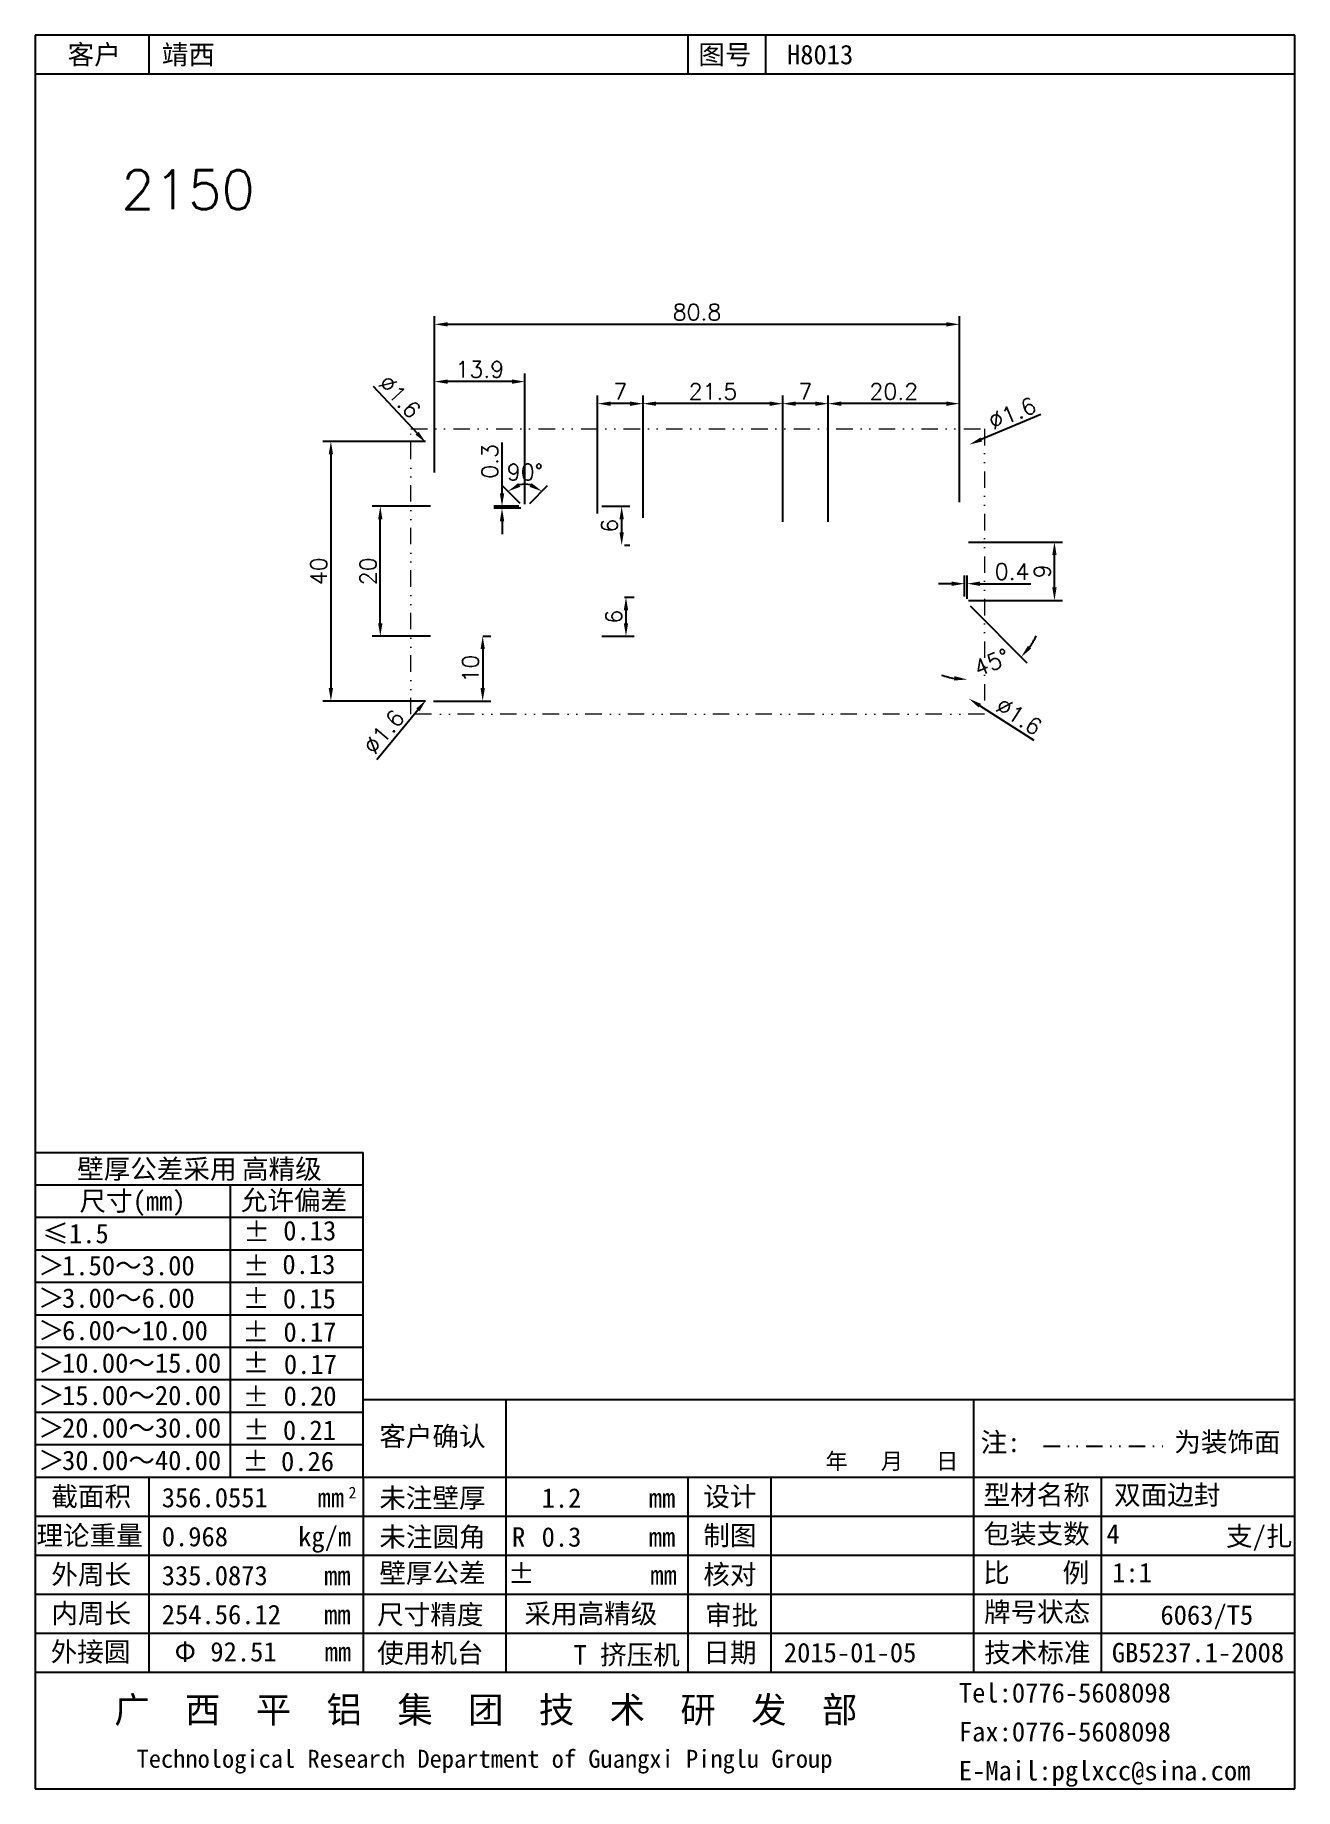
# Model space of a CAD drawing. Header units: millimetres. Extents: x -691 to 1378, y -267 to 296.
# Drawn here: x 602.2 to 796.2, y 3.5 to 273.6 of the extents above; entities that cross this region are included whole.
import ezdxf

# ---------------------------------------------------------------- set-up
doc = ezdxf.new("R2010")
doc.units = ezdxf.units.MM
doc.header["$MEASUREMENT"] = 0
doc.linetypes.add('DIVIDEX2', pattern=[63.5, 25.4, -12.7, 0, -12.7, 0, -12.7])
doc.layers.add('DIM', color=1, linetype='Continuous')
doc.layers.add('图层1', color=4, linetype='DIVIDEX2', lineweight=15)
doc.styles.add('LT2.5', font='SimSun.ttf', dxfattribs={"height": 2.5})
doc.styles.add('LT3', font='SimSun.ttf', dxfattribs={"height": 3})
doc.styles.add('LT4', font='SimSun.ttf', dxfattribs={"height": 4})
doc.styles.get("Standard").update_dxf_attribs({"font": 'txt', "bigfont": 'gbcbig.shx'})
doc.dimstyles.new('ISO-25', dxfattribs={"dimtxt": 2.5, "dimasz": 2, "dimexe": 1.25, "dimexo": 0.625, "dimtad": 1, "dimdsep": 46, "dimtxsty": 'Standard', "dimcen": 0, "dimadec": 0, "dimazin": 0, "dimtfac": 1, "dimtofl": 0, "dimtmove": 0, "dimatfit": 3, "dimfxl": 1, "dimarcsym": 0})

msp = doc.modelspace()

# ---------------------------------------------------------------- texts
at = {"layer": 'DIM', "insert": (615.43, 252.814), "char_height": 6, "width": 959.26044, "attachment_point": 1}
msp.add_mtext('2150', dxfattribs=at)

# ---------------------------------------------------------------- blocks, each defined once
blk = doc.blocks.new('1')
for p, q in [((195.97, 278.63), (1.97, 278.63)), ((1.97, 278.63), (1.97, 8.51)), ((19.47, 278.63), (19.47, 272.63)), ((102.47, 278.63), (102.47, 272.63)), ((114.43, 278.63), (114.43, 272.63)), ((195.97, 8.51), (195.97, 278.63)), ((195.97, 272.63), (1.97, 272.63)), ((52.47, 68.51), (195.97, 68.51)), ((74.47, 68.51), (74.47, 26.51)), ((146.47, 68.51), (146.47, 26.51)), ((1.97, 56.51), (195.97, 56.51)), ((19.47, 56.51), (19.47, 26.51)), ((52.47, 56.51), (52.47, 26.51)), ((102.47, 56.51), (102.47, 26.51)), ((115.27, 56.51), (115.27, 26.51)), ((166.13, 56.51), (166.13, 26.51)), ((1.97, 50.51), (195.97, 50.51)), ((1.97, 44.51), (195.97, 44.51)), ((1.97, 38.51), (195.97, 38.51)), ((1.97, 32.51), (195.97, 32.51)), ((1.97, 26.51), (195.97, 26.51)), ((1.97, 8.51), (195.97, 8.51))]:
    blk.add_line(p, q)
at = {"ltscale": 0.1}
for p, q in [((1.96, 106.55), (52.47, 106.55)), ((52.47, 56.55), (52.47, 106.55)), ((1.96, 101.55), (52.47, 101.55)), ((31.98, 101.55), (31.98, 56.55)), ((1.96, 96.55), (52.47, 96.55)), ((1.96, 91.55), (52.47, 91.55)), ((1.96, 86.55), (52.47, 86.55)), ((1.97, 86.55), (52.47, 86.55)), ((1.97, 81.55), (52.47, 81.55)), ((1.97, 76.55), (52.47, 76.55)), ((1.97, 71.55), (52.47, 71.55)), ((1.97, 66.55), (52.47, 66.55)), ((1.97, 61.55), (52.47, 61.55))]:
    blk.add_line(p, q, dxfattribs=at)
at = {"linetype": 'DIVIDEX2', "ltscale": 0.1}
blk.add_line((157.27, 61.3), (175.68, 61.3), dxfattribs=at)
for s, height, style, p in [('客户', 3, 'LT3', (6.97, 274.13)), ('图号', 3, 'LT3', (104.1, 274.13)), ('客户确认', 3, 'LT3', (54.97, 61.32)), ('年   月   日', 2.5, 'LT3', (123.69, 57.75)), ('截面积', 3, 'LT3', (4.47, 52.05)), ('mm', 3, 'LT3', (45.47, 51.88)), ('2', 1.8, 'LT3', (50.23, 53.25)), ('未注壁厚', 3, 'LT3', (54.97, 51.82)), ('mm', 3, 'LT3', (96.47, 51.82)), ('设计', 3, 'LT3', (104.87, 52.05)), ('型材名称', 3, 'LT3', (148.02, 52.29)), ('理论重量', 3, 'LT3', (2.17, 46.05)), ('kg/m', 3, 'LT3', (42.47, 45.88)), ('未注圆角', 3, 'LT3', (54.97, 45.82)), ('R', 3, 'LT3', (75.4, 45.82)), ('制图', 3, 'LT3', (104.87, 46.05)), ('包装支数', 3, 'LT3', (148, 46.29)), ('mm', 3, 'LT3', (96.47, 45.82)), ('外周长', 3, 'LT3', (4.47, 40.05)), ('壁厚公差', 3, 'LT3', (54.97, 40.26)), ('核对', 3, 'LT3', (104.87, 40.05)), ('比    例', 3, 'LT3', (147.95, 40.32)), ('mm', 3, 'LT3', (46.47, 39.88)), ('内周长', 3, 'LT3', (4.47, 34.05)), ('mm', 3, 'LT3', (46.47, 33.88)), ('牌号状态', 3, 'LT3', (148.09, 34.26)), ('外接圆 ', 3, 'LT3', (4.37, 28.14)), ('Φ', 3, 'LT3', (23.45, 28.14)), ('mm', 3, 'LT3', (46.56, 28.14)), ('使用机台', 3, 'LT3', (54.65, 27.95)), ('日期', 3, 'LT3', (104.87, 28.01)), ('技术标准', 3, 'LT3', (148.12, 28.01)), ('GB5237.1-2008', 3, 'LT3', (167.78, 28.01)), ('Tel:0776-5608098', 3, 'LT3', (144.22, 21.82)), ('广  西  平  铝  集  团  技  术  研  发  部', 4, 'LT4', (14.15, 18.71)), ('Fax:0776-5608098', 3, 'LT3', (144.22, 15.82)), ('Technological Research Department of Guangxi Pinglu Group', 2.7638, 'LT2.5', (17.59, 11.77)), ('E-Mail:pglxcc@sina.com', 3, 'LT3', (144.22, 9.82))]:
    blk.add_text(s, height=height, dxfattribs=dict(style=style)).set_placement(p)
at = {"ltscale": 0.1, "style": 'LT3'}
for s, p in [('壁厚公差采用', (8.44, 102.49)), ('高精级', (33.83, 102.49)), ('尺寸(mm)', (8.8, 97.57)), ('允许偏差', (33.65, 97.67)), ('≤1.5', (3.1, 92.55)), ('±', (34.03, 92.82)), ('0.13', (40.18, 93)), ('1.50～3.00', (6.12, 87.62)), ('±', (33.98, 87.55)), ('0.13', (40.05, 87.81)), ('3.00～6.00', (6.12, 82.62)), ('±', (33.96, 82.53)), ('0.15', (40.12, 82.52)), ('6.00～10.00', (6.12, 77.62)), ('±', (33.91, 77.4)), ('0.17', (40.21, 77.39)), ('±', (33.94, 72.61)), ('10.00～15.00', (6.12, 72.62)), ('0.17', (40.28, 72.42)), ('15.00～20.00', (6.12, 67.62)), ('±', (33.92, 67.39)), ('0.20', (40.23, 67.53)), ('20.00～30.00', (6.12, 62.62)), ('±', (34, 62.3)), ('0.21', (40.14, 62.27)), ('注:', (147.57, 60.4)), ('为装饰面', (177.39, 60.44)), ('30.00～40.00', (6.12, 57.62)), ('±', (33.86, 57.47)), ('0.26', (39.84, 57.46)), ('支/扎', (185.36, 45.95)), ('±', (74.8, 40.17)), ('mm', (96.71, 39.96)), ('尺寸精度', (54.64, 33.87)), ('采用高精级', (77.32, 34.01)), ('审批', (105.14, 33.78)), ('6063/T5', (175.26, 33.8)), ('T 挤压机', (84.88, 27.67))]:
    blk.add_text(s, height=3, dxfattribs=at).set_placement(p)
for p in [(2.94, 91.22), (2.94, 86.22), (2.94, 81.22), (2.94, 76.22), (2.94, 71.22), (2.94, 66.22), (2.94, 61.22)]:
    blk.add_text('∧', height=3, rotation=270, dxfattribs=at).set_placement(p)
at = {"style": 'LT3', "flags": 12}
for tag, p in [('客户', (21.47, 274.13)), ('图号', (117.75, 274.13)), ('截面积', (21.47, 51.88)), ('未注壁厚', (79.97, 51.82)), ('设计', (117.27, 52.05)), ('型材名称', (168.13, 52.29)), ('理论重量', (21.47, 45.88)), ('未注圆角', (79.97, 45.82)), ('制图', (117.27, 46.05)), ('包装支数', (166.95, 46.29)), ('外周长', (21.47, 39.88)), ('壁厚公差', (79.97, 40.05)), ('核对', (117.27, 40.05)), ('比例', (167.83, 40.32)), ('内周长', (21.47, 33.88)), ('审批', (117.27, 33.86)), ('外接圆D', (28.95, 28.14)), ('使用机台', (74.87, 27.74)), ('日期', (117.27, 28.01))]:
    blk.add_attdef(tag, p, '', height=3, dxfattribs=at)
blk = doc.blocks.new('*D52')
at = {"layer": 'Defpoints', "color": 0, "transparency": 16777216}
for p in [(744.5, 229.09), (663.7, 205.66), (744.5, 205.66)]:
    blk.add_point(p, dxfattribs=at)
at = {"layer": 'DIM', "color": 0, "lineweight": -2, "transparency": 16777216}
for p, q in [((663.7, 206.29), (663.7, 230.34)), ((744.5, 206.29), (744.5, 230.34)), ((665.7, 229.09), (742.5, 229.09))]:
    blk.add_line(p, q, dxfattribs=at)
at = {"layer": 'DIM', "color": 0, "transparency": 16777216}
for points in [[(665.7, 229.42), (665.7, 228.75), (663.7, 229.09)], [(742.5, 229.42), (742.5, 228.75), (744.5, 229.09)]]:
    blk.add_solid(points, dxfattribs=at)
at = {"layer": 'DIM', "color": 0, "transparency": 16777216, "insert": (704.1, 230.96), "char_height": 2.5, "attachment_point": 5}
blk.add_mtext('80.8', dxfattribs=at)
blk = doc.blocks.new('*D53')
at = {"layer": 'Defpoints', "color": 0, "transparency": 16777216}
for p in [(662.9, 211.06), (647.72, 171.06), (662.9, 171.06)]:
    blk.add_point(p, dxfattribs=at)
at = {"layer": 'DIM', "color": 0, "lineweight": -2, "transparency": 16777216}
for p, q in [((662.28, 211.06), (646.47, 211.06)), ((647.72, 209.06), (647.72, 173.06)), ((662.28, 171.06), (646.47, 171.06))]:
    blk.add_line(p, q, dxfattribs=at)
at = {"layer": 'DIM', "color": 0, "transparency": 16777216}
for points in [[(647.39, 209.06), (648.05, 209.06), (647.72, 211.06)], [(647.39, 173.06), (648.05, 173.06), (647.72, 171.06)]]:
    blk.add_solid(points, dxfattribs=at)
at = {"layer": 'DIM', "color": 0, "transparency": 16777216, "insert": (645.85, 191.06), "char_height": 2.5, "attachment_point": 5, "rotation": 90}
blk.add_mtext('40', dxfattribs=at)
blk = doc.blocks.new('*D54')
at = {"layer": 'Defpoints', "color": 0, "transparency": 16777216}
for p in [(717.3, 216.87), (717.3, 198.06), (724.3, 198.06)]:
    blk.add_point(p, dxfattribs=at)
at = {"layer": 'DIM', "color": 0, "lineweight": -2, "transparency": 16777216}
for p, q in [((717.3, 198.69), (717.3, 218.12)), ((722.3, 216.87), (719.3, 216.87)), ((724.3, 198.69), (724.3, 218.12))]:
    blk.add_line(p, q, dxfattribs=at)
at = {"layer": 'DIM', "color": 0, "transparency": 16777216}
for points in [[(719.3, 217.2), (719.3, 216.53), (717.3, 216.87)], [(722.3, 217.2), (722.3, 216.53), (724.3, 216.87)]]:
    blk.add_solid(points, dxfattribs=at)
at = {"layer": 'DIM', "color": 0, "transparency": 16777216, "insert": (720.8, 218.74), "char_height": 2.5, "attachment_point": 5}
blk.add_mtext('7', dxfattribs=at)
blk = doc.blocks.new('*D55')
at = {"layer": 'Defpoints', "color": 0, "transparency": 16777216}
for p in [(695.8, 216.87), (695.8, 198.69), (717.3, 198.69)]:
    blk.add_point(p, dxfattribs=at)
at = {"layer": 'DIM', "color": 0, "lineweight": -2, "transparency": 16777216}
for p, q in [((695.8, 199.31), (695.8, 218.12)), ((715.3, 216.87), (697.8, 216.87)), ((717.3, 199.31), (717.3, 218.12))]:
    blk.add_line(p, q, dxfattribs=at)
at = {"layer": 'DIM', "color": 0, "transparency": 16777216}
for points in [[(697.8, 217.2), (697.8, 216.53), (695.8, 216.87)], [(715.3, 217.2), (715.3, 216.53), (717.3, 216.87)]]:
    blk.add_solid(points, dxfattribs=at)
at = {"layer": 'DIM', "color": 0, "transparency": 16777216, "insert": (706.55, 218.74), "char_height": 2.5, "attachment_point": 5}
blk.add_mtext('21.5', dxfattribs=at)
blk = doc.blocks.new('*D56')
at = {"layer": 'Defpoints', "color": 0, "transparency": 16777216}
for p in [(688.8, 201.06), (692.5, 201.06), (692.3, 195.06)]:
    blk.add_point(p, dxfattribs=at)
at = {"layer": 'DIM', "color": 0, "lineweight": -2, "transparency": 16777216}
for p, q in [((689.43, 201.06), (693.75, 201.06)), ((692.5, 197.06), (692.5, 199.06)), ((692.93, 195.06), (693.75, 195.06))]:
    blk.add_line(p, q, dxfattribs=at)
at = {"layer": 'DIM', "color": 0, "transparency": 16777216}
for points in [[(692.16, 199.06), (692.83, 199.06), (692.5, 201.06)], [(692.16, 197.06), (692.83, 197.06), (692.5, 195.06)]]:
    blk.add_solid(points, dxfattribs=at)
at = {"layer": 'DIM', "color": 0, "transparency": 16777216, "insert": (690.62, 198.06), "char_height": 2.5, "attachment_point": 5, "rotation": 90}
blk.add_mtext('6', dxfattribs=at)
blk = doc.blocks.new('*D57')
at = {"layer": 'Defpoints', "color": 0, "transparency": 16777216}
for p in [(688.8, 216.87), (688.8, 199.31), (695.8, 199.31)]:
    blk.add_point(p, dxfattribs=at)
at = {"layer": 'DIM', "color": 0, "lineweight": -2, "transparency": 16777216}
for p, q in [((688.8, 199.94), (688.8, 218.12)), ((693.8, 216.87), (690.8, 216.87)), ((695.8, 199.94), (695.8, 218.12))]:
    blk.add_line(p, q, dxfattribs=at)
at = {"layer": 'DIM', "color": 0, "transparency": 16777216}
for points in [[(690.8, 217.2), (690.8, 216.53), (688.8, 216.87)], [(693.8, 217.2), (693.8, 216.53), (695.8, 216.87)]]:
    blk.add_solid(points, dxfattribs=at)
at = {"layer": 'DIM', "color": 0, "transparency": 16777216, "insert": (692.3, 218.74), "char_height": 2.5, "attachment_point": 5}
blk.add_mtext('7', dxfattribs=at)
blk = doc.blocks.new('*D58')
at = {"layer": 'Defpoints', "color": 0, "transparency": 16777216}
for p in [(724.3, 216.87), (744.5, 201.06), (724.3, 198.69)]:
    blk.add_point(p, dxfattribs=at)
at = {"layer": 'DIM', "color": 0, "lineweight": -2, "transparency": 16777216}
for p, q in [((724.3, 199.31), (724.3, 218.12)), ((742.5, 216.87), (726.3, 216.87)), ((744.5, 201.69), (744.5, 218.12))]:
    blk.add_line(p, q, dxfattribs=at)
at = {"layer": 'DIM', "color": 0, "transparency": 16777216}
for points in [[(726.3, 217.2), (726.3, 216.53), (724.3, 216.87)], [(742.5, 217.2), (742.5, 216.53), (744.5, 216.87)]]:
    blk.add_solid(points, dxfattribs=at)
at = {"layer": 'DIM', "color": 0, "transparency": 16777216, "insert": (734.4, 218.74), "char_height": 2.5, "attachment_point": 5}
blk.add_mtext('20.2', dxfattribs=at)
blk = doc.blocks.new('*D59')
at = {"layer": 'Defpoints', "color": 0, "transparency": 16777216}
for p in [(663.7, 220.27), (663.7, 206.29), (677.6, 200.76)]:
    blk.add_point(p, dxfattribs=at)
at = {"layer": 'DIM', "color": 0, "lineweight": -2, "transparency": 16777216}
for p, q in [((663.7, 206.91), (663.7, 221.52)), ((677.6, 201.39), (677.6, 221.52)), ((675.6, 220.27), (665.7, 220.27))]:
    blk.add_line(p, q, dxfattribs=at)
at = {"layer": 'DIM', "color": 0, "transparency": 16777216}
for points in [[(665.7, 220.6), (665.7, 219.93), (663.7, 220.27)], [(675.6, 220.6), (675.6, 219.93), (677.6, 220.27)]]:
    blk.add_solid(points, dxfattribs=at)
at = {"layer": 'DIM', "color": 0, "transparency": 16777216, "insert": (670.65, 222.14), "char_height": 2.5, "attachment_point": 5}
blk.add_mtext('13.9', dxfattribs=at)
blk = doc.blocks.new('*D60')
at = {"layer": 'Defpoints', "color": 0, "transparency": 16777216}
for p in [(674.07, 201.06), (677.3, 201.06), (677.6, 200.76)]:
    blk.add_point(p, dxfattribs=at)
at = {"layer": 'DIM', "color": 0, "lineweight": -2, "transparency": 16777216}
for p, q in [((674.07, 203.06), (674.07, 210.89)), ((676.68, 201.06), (672.82, 201.06)), ((676.98, 200.76), (672.82, 200.76)), ((674.07, 198.76), (674.07, 196.76))]:
    blk.add_line(p, q, dxfattribs=at)
at = {"layer": 'DIM', "color": 0, "transparency": 16777216}
for points in [[(673.74, 203.06), (674.41, 203.06), (674.07, 201.06)], [(673.74, 198.76), (674.41, 198.76), (674.07, 200.76)]]:
    blk.add_solid(points, dxfattribs=at)
at = {"layer": 'DIM', "color": 0, "transparency": 16777216, "insert": (672.2, 207.98), "char_height": 2.5, "attachment_point": 5, "rotation": 90}
blk.add_mtext('0.3', dxfattribs=at)
blk = doc.blocks.new('*D61')
at = {"layer": 'Defpoints', "color": 0, "transparency": 16777216}
for p in [(678.56, 204.33), (677.3, 201.06), (677.6, 200.76), (677.6, 200.76), (677.9, 201.06)]:
    blk.add_point(p, dxfattribs=at)
at = {"layer": 'DIM', "color": 0, "lineweight": -2, "transparency": 16777216}
for p, q in [((676.86, 201.5), (674.1, 204.26)), ((678.34, 201.5), (681.1, 204.26))]:
    blk.add_line(p, q, dxfattribs=at)
blk.add_arc((677.6, 200.76), 3.7, 76.387, 103.613, dxfattribs=at)
at = {"layer": 'DIM', "color": 0, "transparency": 16777216}
for points in [[(676.89, 204.06), (676.57, 204.64), (674.99, 203.37)], [(678.63, 204.64), (678.31, 204.06), (680.22, 203.37)]]:
    blk.add_solid(points, dxfattribs=at)
at = {"layer": 'DIM', "color": 0, "transparency": 16777216, "insert": (677.6, 206.33), "char_height": 2.5, "attachment_point": 5}
blk.add_mtext('90°', dxfattribs=at)
blk = doc.blocks.new('*D62')
at = {"layer": 'Defpoints', "color": 0, "transparency": 16777216}
for p in [(745.3, 195.56), (759.14, 195.56), (745.3, 186.56)]:
    blk.add_point(p, dxfattribs=at)
at = {"layer": 'DIM', "color": 0, "lineweight": -2, "transparency": 16777216}
for p, q in [((745.93, 195.56), (760.39, 195.56)), ((759.14, 188.56), (759.14, 193.56)), ((745.93, 186.56), (760.39, 186.56))]:
    blk.add_line(p, q, dxfattribs=at)
at = {"layer": 'DIM', "color": 0, "transparency": 16777216}
for points in [[(758.81, 193.56), (759.47, 193.56), (759.14, 195.56)], [(758.81, 188.56), (759.47, 188.56), (759.14, 186.56)]]:
    blk.add_solid(points, dxfattribs=at)
at = {"layer": 'DIM', "color": 0, "transparency": 16777216, "insert": (757.26, 191.06), "char_height": 2.5, "attachment_point": 5, "rotation": 90}
blk.add_mtext('9', dxfattribs=at)
blk = doc.blocks.new('*D63')
at = {"layer": 'Defpoints', "color": 0, "transparency": 16777216}
for p in [(655.33, 201.06), (663.7, 201.06), (663.7, 181.06)]:
    blk.add_point(p, dxfattribs=at)
at = {"layer": 'DIM', "color": 0, "lineweight": -2, "transparency": 16777216}
for p, q in [((663.08, 201.06), (654.08, 201.06)), ((655.33, 183.06), (655.33, 199.06)), ((663.08, 181.06), (654.08, 181.06))]:
    blk.add_line(p, q, dxfattribs=at)
at = {"layer": 'DIM', "color": 0, "transparency": 16777216}
for points in [[(654.99, 199.06), (655.66, 199.06), (655.33, 201.06)], [(654.99, 183.06), (655.66, 183.06), (655.33, 181.06)]]:
    blk.add_solid(points, dxfattribs=at)
at = {"layer": 'DIM', "color": 0, "transparency": 16777216, "insert": (653.45, 191.06), "char_height": 2.5, "attachment_point": 5, "rotation": 90}
blk.add_mtext('20', dxfattribs=at)
blk = doc.blocks.new('*D64')
at = {"layer": 'Defpoints', "color": 0, "transparency": 16777216}
for p in [(670.5, 181.06), (662.9, 171.06), (671.1, 171.06)]:
    blk.add_point(p, dxfattribs=at)
at = {"layer": 'DIM', "color": 0, "lineweight": -2, "transparency": 16777216}
for p, q in [((671.13, 181.06), (672.35, 181.06)), ((671.1, 179.06), (671.1, 173.06)), ((663.53, 171.06), (672.35, 171.06))]:
    blk.add_line(p, q, dxfattribs=at)
at = {"layer": 'DIM', "color": 0, "transparency": 16777216}
for points in [[(670.76, 179.06), (671.43, 179.06), (671.1, 181.06)], [(670.76, 173.06), (671.43, 173.06), (671.1, 171.06)]]:
    blk.add_solid(points, dxfattribs=at)
at = {"layer": 'DIM', "color": 0, "transparency": 16777216, "insert": (669.22, 176.06), "char_height": 2.5, "attachment_point": 5, "rotation": 90}
blk.add_mtext('10', dxfattribs=at)
blk = doc.blocks.new('*D65')
at = {"layer": 'Defpoints', "color": 0, "transparency": 16777216}
for p in [(745.3, 186.56), (745.7, 186.16), (745.7, 186.16), (748.75, 174.8), (745.7, 172.55)]:
    blk.add_point(p, dxfattribs=at)
at = {"layer": 'DIM', "color": 0, "lineweight": -2, "transparency": 16777216}
blk.add_line((746.14, 185.72), (754.9, 176.96), dxfattribs=at)
for start, end in [(324.7509, 334.5019), (250.4981, 260.2491)]:
    blk.add_arc((745.7, 186.16), 11.77, start, end, dxfattribs=at)
at = {"layer": 'DIM', "color": 0, "transparency": 16777216}
for points in [[(755.56, 179.15), (755.05, 179.58), (754.02, 177.84)], [(743.74, 174.9), (743.68, 174.23), (745.7, 174.39)]]:
    blk.add_solid(points, dxfattribs=at)
at = {"layer": 'DIM', "color": 0, "transparency": 16777216, "insert": (749.49, 177.02), "char_height": 2.5, "attachment_point": 5, "rotation": 22.5}
blk.add_mtext('45°', dxfattribs=at)
blk = doc.blocks.new('*D66')
at = {"layer": 'Defpoints', "color": 0, "transparency": 16777216}
for p in [(745.7, 189.14), (745.3, 186.56), (745.7, 186.16)]:
    blk.add_point(p, dxfattribs=at)
at = {"layer": 'DIM', "color": 0, "lineweight": -2, "transparency": 16777216}
for p, q in [((743.3, 189.14), (741.3, 189.14)), ((745.3, 187.19), (745.3, 190.39)), ((745.7, 186.79), (745.7, 190.39)), ((747.7, 189.14), (755.53, 189.14))]:
    blk.add_line(p, q, dxfattribs=at)
at = {"layer": 'DIM', "color": 0, "transparency": 16777216}
for points in [[(743.3, 189.47), (743.3, 188.8), (745.3, 189.14)], [(747.7, 189.47), (747.7, 188.8), (745.7, 189.14)]]:
    blk.add_solid(points, dxfattribs=at)
at = {"layer": 'DIM', "color": 0, "transparency": 16777216, "insert": (752.62, 191.01), "char_height": 2.5, "attachment_point": 5}
blk.add_mtext('0.4', dxfattribs=at)
blk = doc.blocks.new('*D210')
at = {"layer": 'Defpoints', "color": 0, "transparency": 16777216}
for p in [(662.36, 210.85), (663.45, 209.67)]:
    blk.add_point(p, dxfattribs=at)
at = {"layer": 'DIM', "color": 0, "lineweight": -2, "transparency": 16777216}
blk.add_line((654.24, 219.57), (660.99, 212.31), dxfattribs=at)
at = {"layer": 'DIM', "color": 0, "transparency": 16777216}
blk.add_solid([(661.24, 212.54), (660.75, 212.08), (662.36, 210.85)], dxfattribs=at)
at = {"layer": 'DIM', "color": 0, "transparency": 16777216, "insert": (658.31, 217.95), "char_height": 2.5, "attachment_point": 5, "rotation": 312.91}
blk.add_mtext('∅1.6', dxfattribs=at)
blk = doc.blocks.new('*D211')
at = {"layer": 'Defpoints', "color": 0, "transparency": 16777216}
for p in [(744.56, 209.95), (746.04, 210.57)]:
    blk.add_point(p, dxfattribs=at)
at = {"layer": 'DIM', "color": 0, "lineweight": -2, "transparency": 16777216}
blk.add_line((757.03, 215.18), (747.88, 211.34), dxfattribs=at)
at = {"layer": 'DIM', "color": 0, "transparency": 16777216}
blk.add_solid([(747.75, 211.65), (748.01, 211.04), (746.04, 210.57)], dxfattribs=at)
at = {"layer": 'DIM', "color": 0, "transparency": 16777216, "insert": (752.65, 215.38), "char_height": 2.5, "attachment_point": 5, "rotation": 22.7418}
blk.add_mtext('∅1.6', dxfattribs=at)
blk = doc.blocks.new('*D212')
at = {"layer": 'Defpoints', "color": 0, "transparency": 16777216}
for p in [(662.39, 171.24), (663.41, 172.48)]:
    blk.add_point(p, dxfattribs=at)
at = {"layer": 'DIM', "color": 0, "lineweight": -2, "transparency": 16777216}
blk.add_line((654.79, 162.07), (661.11, 169.7), dxfattribs=at)
at = {"layer": 'DIM', "color": 0, "transparency": 16777216}
blk.add_solid([(660.86, 169.92), (661.37, 169.49), (662.39, 171.24)], dxfattribs=at)
at = {"layer": 'DIM', "color": 0, "transparency": 16777216, "insert": (655.87, 166.31), "char_height": 2.5, "attachment_point": 5, "rotation": 50.3667}
blk.add_mtext('∅1.6', dxfattribs=at)
blk = doc.blocks.new('*D213')
at = {"layer": 'Defpoints', "color": 0, "transparency": 16777216}
for p in [(744.63, 172.29), (745.97, 171.43)]:
    blk.add_point(p, dxfattribs=at)
at = {"layer": 'DIM', "color": 0, "lineweight": -2, "transparency": 16777216}
blk.add_line((756.01, 165), (747.66, 170.35), dxfattribs=at)
at = {"layer": 'DIM', "color": 0, "transparency": 16777216}
blk.add_solid([(747.84, 170.63), (747.48, 170.07), (745.97, 171.43)], dxfattribs=at)
at = {"layer": 'DIM', "color": 0, "transparency": 16777216, "insert": (753.69, 168.72), "char_height": 2.5, "attachment_point": 5, "rotation": 327.3609}
blk.add_mtext('∅1.6', dxfattribs=at)
blk = doc.blocks.new('*D214')
at = {"layer": 'Defpoints', "color": 0, "transparency": 16777216}
for p in [(692.3, 187.06), (688.8, 181.06), (693.16, 181.06)]:
    blk.add_point(p, dxfattribs=at)
at = {"layer": 'DIM', "color": 0, "lineweight": -2, "transparency": 16777216}
for p, q in [((692.93, 187.06), (694.41, 187.06)), ((693.16, 185.06), (693.16, 183.06)), ((689.43, 181.06), (694.41, 181.06))]:
    blk.add_line(p, q, dxfattribs=at)
at = {"layer": 'DIM', "color": 0, "transparency": 16777216}
for points in [[(692.83, 185.06), (693.49, 185.06), (693.16, 187.06)], [(692.83, 183.06), (693.49, 183.06), (693.16, 181.06)]]:
    blk.add_solid(points, dxfattribs=at)
at = {"layer": 'DIM', "color": 0, "transparency": 16777216, "insert": (691.29, 184.06), "char_height": 2.5, "attachment_point": 5, "rotation": 90}
blk.add_mtext('6', dxfattribs=at)

# ---------------------------------------------------------------- dimensions: what is measured, and where the dimension line sits
at = {"layer": 'DIM'}
for base, p1, p2, picture, middle in [((744.501, 229.086), (663.701, 205.66), (744.501, 205.66), '*D52', (704.101, 230.961)), ((663.701, 220.267), (677.601, 200.76), (663.701, 206.285), '*D59', (670.651, 222.142)), ((688.801, 216.866), (695.801, 199.31), (688.801, 199.31), '*D57', (692.301, 218.741)), ((695.801, 216.866), (717.301, 198.685), (695.801, 198.685), '*D55', (706.551, 218.741)), ((717.301, 216.866), (724.301, 198.06), (717.301, 198.06), '*D54', (720.801, 218.741)), ((724.301, 216.866), (744.501, 201.06), (724.301, 198.685), '*D58', (734.401, 218.741)), ((745.701, 189.137), (745.301, 186.56), (745.701, 186.16), '*D66', (752.618, 191.012))]:
    dim = msp.add_linear_dim(base=base, p1=p1, p2=p2, dimstyle='ISO-25', override={"dimfxl": 1.25}, dxfattribs=at)
    dim.commit()
    dim.dimension.update_dxf_attribs({"geometry": picture, "text_midpoint": middle})
for p1, p2, picture, middle in [((663.446, 209.674), (662.356, 210.846), '*D210', (658.311, 217.952)), ((744.563, 209.951), (746.039, 210.569), '*D211', (752.654, 215.375)), ((663.411, 172.476), (662.391, 171.244), '*D212', (655.87, 166.311)), ((744.627, 172.292), (745.975, 171.429), '*D213', (753.687, 168.715))]:
    dim = msp.add_diameter_dim_2p(p1=p1, p2=p2, dimstyle='ISO-25', override={"dimfxl": 1.25}, dxfattribs=at)
    dim.commit()
    dim.dimension.update_dxf_attribs({"geometry": picture, "text_midpoint": middle})
for base, p1, p2, picture, middle in [((647.721, 171.06), (662.901, 211.06), (662.901, 171.06), '*D53', (645.846, 191.06)), ((674.075, 201.06), (677.601, 200.76), (677.301, 201.06), '*D60', (672.2, 207.977)), ((655.327, 201.06), (663.701, 181.06), (663.701, 201.06), '*D63', (653.452, 191.06)), ((692.497, 201.06), (692.301, 195.06), (688.801, 201.06), '*D56', (690.622, 198.06)), ((693.161, 181.06), (692.301, 187.06), (688.801, 181.06), '*D214', (691.286, 184.06)), ((671.095, 171.06), (670.501, 181.06), (662.901, 171.06), '*D64', (669.22, 176.06))]:
    dim = msp.add_linear_dim(base=base, p1=p1, p2=p2, angle=90, dimstyle='ISO-25', override={"dimfxl": 1.25}, dxfattribs=at)
    dim.commit()
    dim.dimension.update_dxf_attribs({"geometry": picture, "text_midpoint": middle})
dim = msp.add_angular_dim_2l(base=(678.558, 204.331), line1=((677.601, 200.76), (677.901, 201.06)), line2=((677.601, 200.76), (677.301, 201.06)), dimstyle='ISO-25', override={"dimfxl": 1.25}, dxfattribs=at)
dim.commit()
dim.dimension.update_dxf_attribs({"geometry": '*D61', "text_midpoint": (677.601, 204.457), "dimtype": 162})
dim = msp.add_linear_dim(base=(759.139, 195.56), p1=(745.301, 186.56), p2=(745.301, 195.56), angle=90, dimstyle='ISO-25', override={"dimfxl": 1.25}, dxfattribs=at)
dim.commit()
dim.dimension.update_dxf_attribs({"geometry": '*D62', "text_midpoint": (759.139, 191.06), "dimtype": 160})
dim = msp.add_angular_dim_2l(base=(748.746, 174.795), line1=((745.701, 186.16), (745.701, 172.553)), line2=((745.301, 186.56), (745.701, 186.16)), dimstyle='ISO-25', override={"dimfxl": 1.25}, dxfattribs=at)
dim.commit()
dim.dimension.update_dxf_attribs({"geometry": '*D65', "text_midpoint": (749.486, 177.022)})

# ---------------------------------------------------------------- linework, layer by layer
at = {"layer": '图层1', "ltscale": 0.1}
msp.add_lwpolyline([(660.047, 212.991), (748.371, 212.991), (748.371, 169.03), (660.047, 169.03)], close=True, dxfattribs=at)

# ---------------------------------------------------------------- block references
ref = msp.add_blockref('1', (600.204, -4.996))
ref.add_attrib('客户', '靖西', (621.673, 269.137), dxfattribs={"height": 3, "style": 'LT3'})
ref.add_attrib('图号', 'H8013', (717.958, 269.137), dxfattribs={"height": 3, "style": 'LT3'})
ref.add_attrib('截面积', '356.0551', (621.673, 46.885), dxfattribs={"height": 3, "style": 'LT3'})
ref.add_attrib('理论重量', '0.968', (621.673, 40.885), dxfattribs={"height": 3, "style": 'LT3'})
ref.add_attrib('外周长', '335.0873', (621.673, 34.885), dxfattribs={"height": 3, "style": 'LT3'})
ref.add_attrib('内周长', '254.56.12', (621.673, 28.885), dxfattribs={"height": 3, "style": 'LT3'})
ref.add_attrib('未注壁厚', '1.2', (680.173, 46.828), dxfattribs={"height": 3, "style": 'LT3'})
ref.add_attrib('未注圆角', '0.3', (680.173, 40.828), dxfattribs={"height": 3, "style": 'LT3'})
ref.add_attrib('外接圆D', '92.51', (629.158, 23.148), dxfattribs={"height": 3, "style": 'LT3'})
ref.add_attrib('日期', '2015-01-05', (717.473, 23.017), dxfattribs={"height": 3, "style": 'LT3'})
ref.add_attrib('比例', '1:1', (768.031, 35.324), dxfattribs={"height": 3, "style": 'LT3'})
ref.add_attrib('型材名称', '双面边封', (768.333, 47.295), dxfattribs={"height": 3, "style": 'LT3'})
ref.add_attrib('包装支数', '4', (767.149, 41.295), dxfattribs={"height": 3, "style": 'LT3'})

msp.set_redraw_order([(e.dxf.handle, doc.entitydb.next_handle()) for e in msp.query("TEXT MTEXT ATTDEF DIMENSION ARC_DIMENSION")])  # texts and dimensions are drawn at this point

doc.saveas('drawing.dxf')
